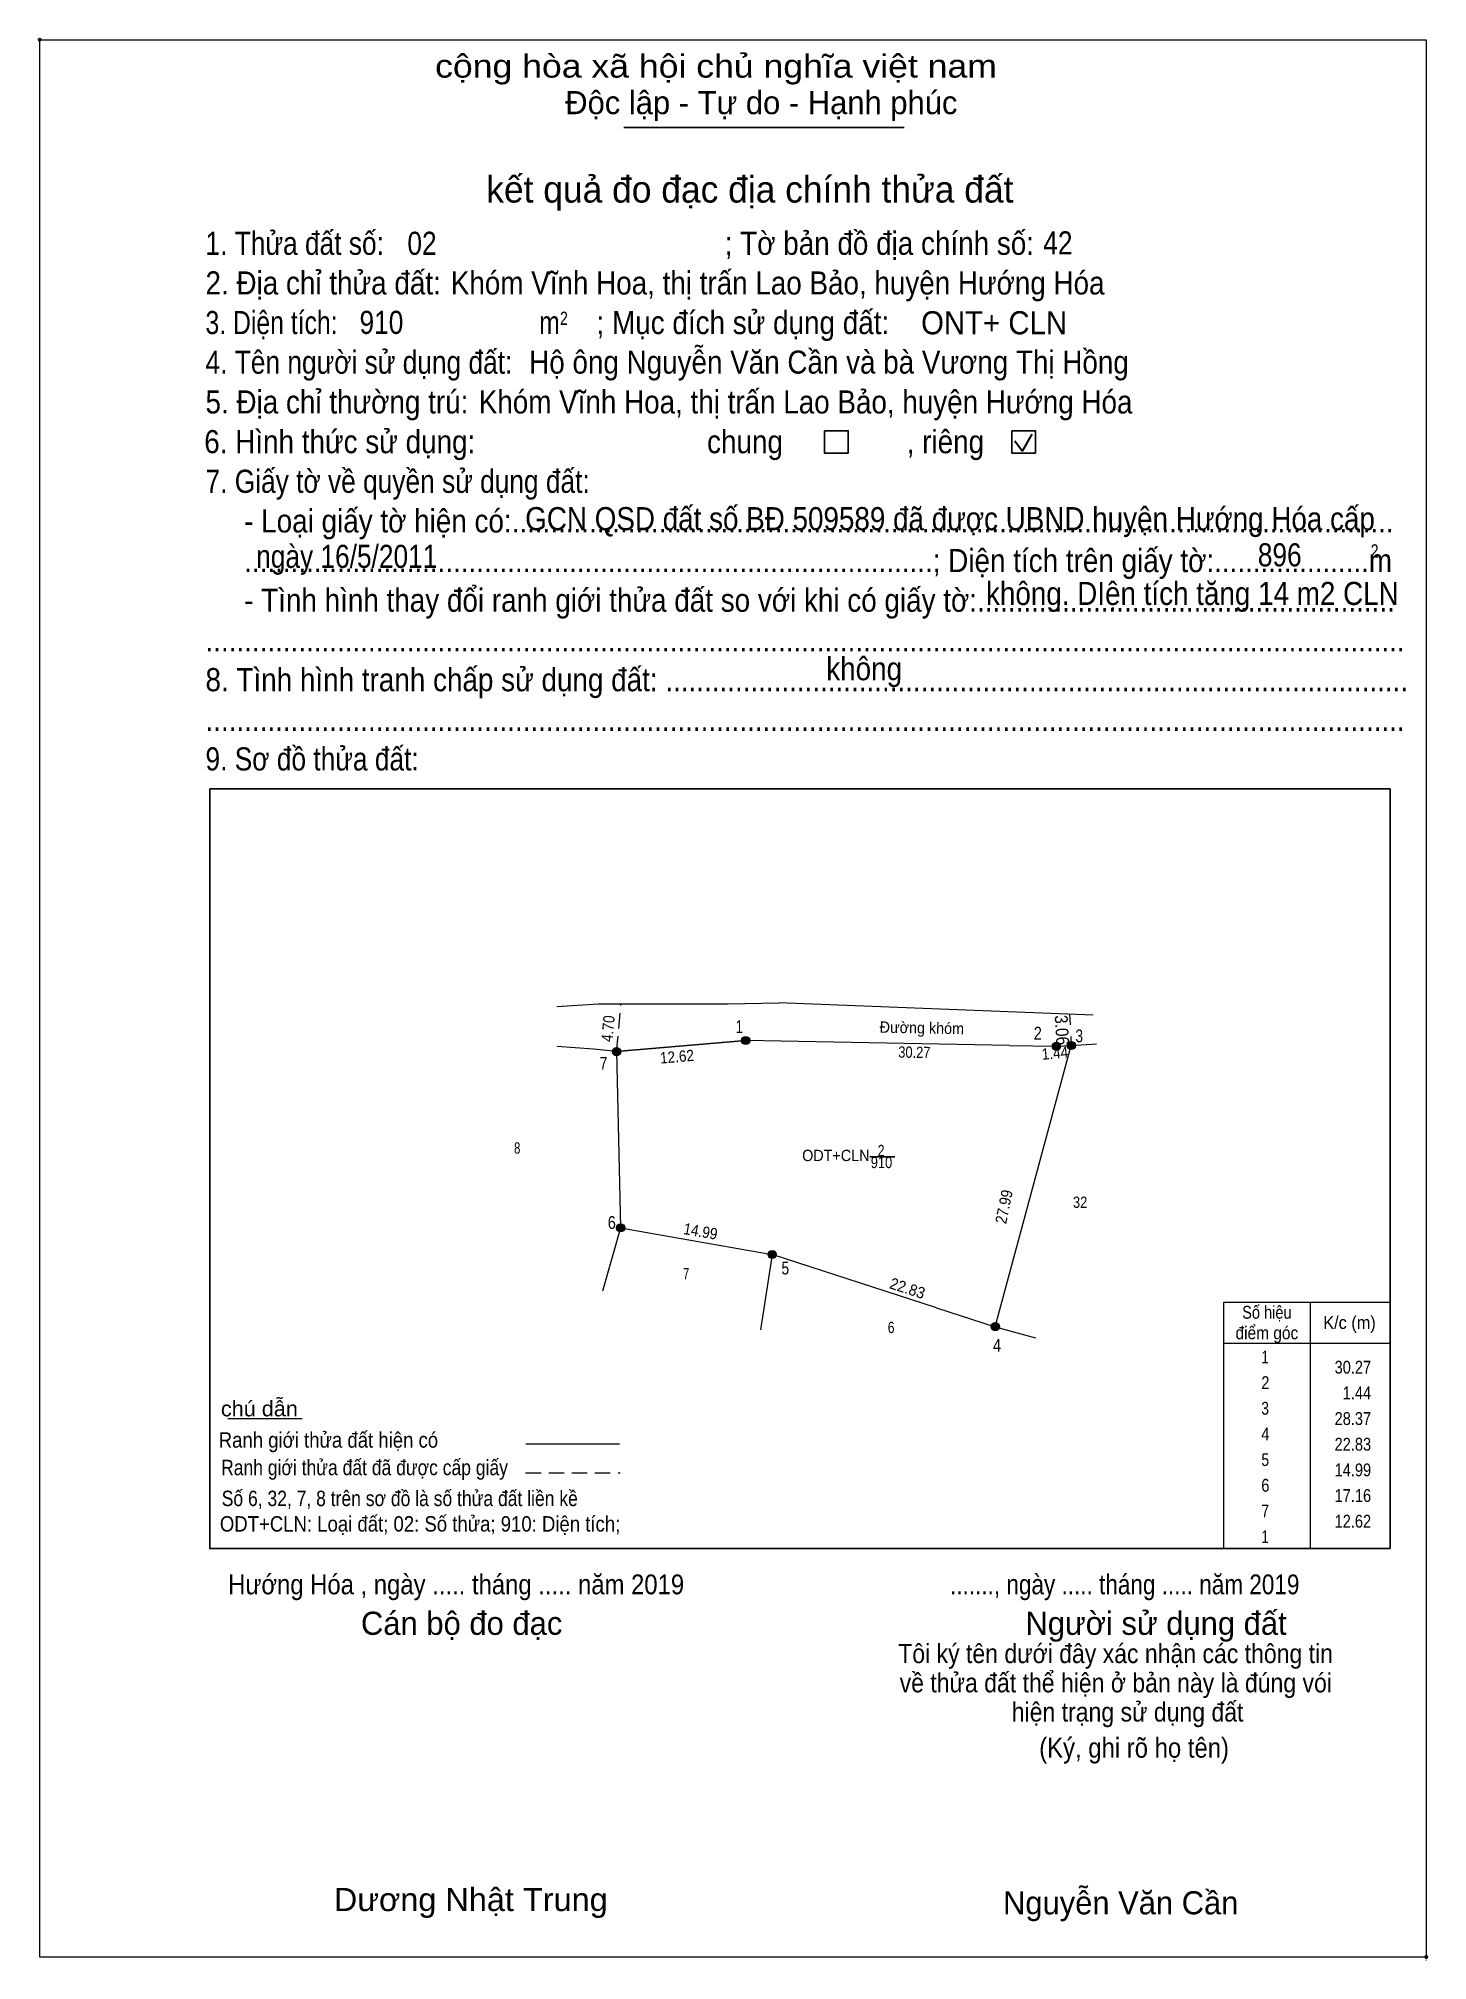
# Model space of a CAD drawing. Header units: metres. Extents: x 537460 to 538140, y 1836762 to 1837133.
# Drawn here: x 537459.9 to 537595.1, y 1836945.9 to 1837133.1 of the extents above; entities that cross this region are included whole.
import ezdxf
from ezdxf.enums import TextEntityAlignment as Align

# ---------------------------------------------------------------- set-up
doc = ezdxf.new("R2010")
doc.units = ezdxf.units.M
doc.header["$LTSCALE"] = 0.5
doc.header["$PDMODE"] = 32
doc.header["$PDSIZE"] = 0.25
doc.linetypes.add('MEDIUM_DASHED', pattern=[4.5, 3, -1.5])
for name, color, linetype, lineweight in [('1', 7, 'Continuous', 13), ('17', 7, 'Continuous', 13), ('18', 7, 'Continuous', 13), ('2', 7, 'Continuous', 25), ('44', 7, 'Continuous', 13), ('6', 7, 'Continuous', 13), ('63', 7, 'Continuous', 13)]:
    doc.layers.add(name, color=color, linetype=linetype, lineweight=lineweight)

msp = doc.modelspace()

# ---------------------------------------------------------------- texts
at = {"layer": '1', "width": 0.9}
msp.add_text('3.06', height=1.25, rotation=273.377, dxfattribs=at).set_placement((537558.9049, 1837036.4718), align=Align.CENTER)
at = {"layer": '2'}
for s, height, width, p in [('cộng hòa xã hội chủ nghĩa việt nam', 2.253, 1.15, (537498.49, 1837129.27)), ('1. Thửa đất số:', 2.253, 0.85, (537476.13, 1837112.01)), ('02', 2.25, 0.85, (537495.79, 1837112.01)), ('; Tờ bản đồ địa chính số:', 2.253, 0.9, (537526.69, 1837112.01)), ('42', 2.25, 0.85, (537557.71, 1837112.05)), ('2. Địa chỉ thửa đất:', 2.253, 0.9, (537476.13, 1837108.15)), ('Khóm Vĩnh Hoa, thị trấn Lao Bảo, huyện Hướng Hóa', 2.25, 0.9, (537500.02, 1837108.15)), ('3. Diện tích:', 2.253, 0.8, (537476.13, 1837104.29)), ('910', 2.25, 0.85, (537491.13, 1837104.31)), ('m', 2.253, 0.8, (537508.62, 1837104.29)), ('2', 1.288, 0.8, (537510.65, 1837105.19)), ('; Mục đích sử dụng đất:', 2.253, 0.9, (537514.21, 1837104.29)), ('ONT+ CLN', 2.25, 0.95, (537545.81, 1837104.27)), ('4. Tên người sử dụng đất:', 2.253, 0.85, (537476.13, 1837100.43)), ('Hộ ông Nguyễn Văn Cần và bà Vương Thị Hồng', 2.25, 0.9, (537507.65, 1837100.44)), ('5. Địa chỉ thường trú:', 2.253, 0.9, (537476.13, 1837096.56)), ('Khóm Vĩnh Hoa, thị trấn Lao Bảo, huyện Hướng Hóa', 2.25, 0.9, (537502.74, 1837096.56)), ('6. Hình thức sử dụng:', 2.253, 0.9, (537476.01, 1837092.69)), ('chung                , riêng', 2.253, 0.9, (537524.97, 1837092.69)), ('7. Giấy tờ về quyền sử dụng đất:', 2.253, 0.85, (537476.13, 1837088.83)), ('     - Loại giấy tờ hiện có:..................................................................................................................', 2.253, 0.9, (537476.13, 1837084.97)), ('GCN QSD đất số BĐ 509589 đã được UBND huyện Hướng Hóa cấp', 2.25, 0.9, (537507.26, 1837085.19)), ('     .........................................................................................; Diện tích trên giấy tờ:....................m', 2.253, 0.9, (537476.13, 1837081.11)), ('ngày 16/5/2011', 2.25, 0.85, (537481.07, 1837081.52)), ('896', 2.25, 0.85, (537578.6, 1837081.67)), ('2', 1.288, 0.8, (537589.59, 1837082.53)), ('     - Tình hình thay đổi ranh giới thửa đất so với khi có giấy tờ:......................................................', 2.253, 0.9, (537476.13, 1837077.25)), ('không. DIện tích tăng 14 m2 CLN', 2.25, 0.9, (537552.13, 1837077.91)), ('...........................................................................................................................................................', 2.253, 0.9, (537476.13, 1837073.38)), ('8. Tình hình tranh chấp sử dụng đất: ................................................................................................', 2.253, 0.9, (537476.13, 1837069.51)), ('không', 2.254, 0.9, (537536.57, 1837070.58)), ('...........................................................................................................................................................', 2.253, 0.9, (537476.13, 1837065.65)), ('9. Sơ đồ thửa đất:', 2.253, 0.85, (537476.13, 1837061.79)), ('Hướng Hóa , ngày ..... tháng ..... năm 2019', 1.93, 0.9, (537478.34, 1836981.56)), ('......., ngày ..... tháng ..... năm 2019', 1.93, 0.85, (537548.63, 1836981.56)), ('(Ký, ghi rõ họ tên)', 1.932, 0.9, (537557.31, 1836965.65)), ('Dương Nhật Trung', 2.25, 1.05, (537488.63, 1836950.71))]:
    msp.add_text(s, height=height, dxfattribs=dict(at, width=width)).set_placement(p)
for s, height, p in [('Độc lập - Tự do - Hạnh phúc', 2.253, (537511.16, 1837125.71)), ('Người sử dụng đất', 2.253, (537555.97, 1836977.61)), ('Cán bộ đo đạc', 2.254, (537491.27, 1836977.61)), ('Nguyễn Văn Cần', 2.25, (537553.79, 1836950.39))]:
    msp.add_text(s, height=height, dxfattribs=at).set_placement(p)
for s, height, p in [('kết quả đo đạc địa chính thửa đất', 2.576, (537529.135, 1837117.1)), ('.', 0.644, (537594.9886, 1836945.89))]:
    msp.add_text(s, height=height, dxfattribs=at).set_placement(p, align=Align.CENTER)
at = {"layer": '2', "width": 0.9}
for s, p in [('Tôi ký tên dưới đây xác nhận các thông tin', (537564.75, 1836974.86)), ('về thửa đất thể hiện ở bản này là đúng vói', (537564.77, 1836972.01)), ('hiện trạng sử dụng đất', (537565.92, 1836969.17))]:
    msp.add_text(s, height=1.862, dxfattribs=at).set_placement(p, align=Align.CENTER)
at = {"layer": '6'}
for s, rotation, width, p in [('4.70', 84.618, 0.9, (537515.8709, 1837036.6034)), ('Đường khóm', 358.943, 0.95, (537545.8749, 1837036.1804)), ('12.62', 4.911, 0.9, (537522.0879, 1837033.3807)), ('30.27', 358.943, 0.85, (537545.1449, 1837033.8008)), ('1.44', 4.912, 0.9, (537558.8879, 1837033.7198)), ('27.99', 78.481, 0.9, (537554.4194, 1837019.1952)), ('14.99', 350.01, 0.9, (537524.2396, 1837016.3677)), ('22.83', 342.061, 0.95, (537544.3156, 1837010.844))]:
    msp.add_text(s, height=1.1, rotation=rotation, dxfattribs=dict(at, width=width)).set_placement(p, align=Align.CENTER)
for s, width, p in [('8', 0.75, (537506.485, 1837024.48)), ('2', 0.8, (537541.915, 1837024.23)), ('910', 0.85, (537541.955, 1837023.07)), ('32', 0.85, (537561.295, 1837019.19)), ('7', 0.75, (537522.935, 1837012.23)), ('6', 0.8, (537542.895, 1837007))]:
    msp.add_text(s, height=1.1, dxfattribs=dict(at, width=width)).set_placement(p, align=Align.CENTER)
at = {"layer": '6', "width": 0.95}
msp.add_text('ODT+CLN', height=1.1, dxfattribs=at).set_placement((537540.79, 1837023.75), align=Align.RIGHT)
at = {"layer": '6'}
for s, width, p in [('chú dẫn', 1.05, (537477.63, 1836998.89)), ('Ranh giới thửa đất hiện có ', 0.9, (537477.42, 1836995.84)), ('Ranh giới thửa đất đã được cấp giấy', 0.85, (537477.65, 1836993.16)), ('Số 6, 32, 7, 8 trên sơ đồ là số thửa đất liền kề', 0.85, (537477.71, 1836990.15)), ('ODT+CLN: Loại đất; 02: Số thửa; 910: Diện tích;', 0.9, (537477.53, 1836987.67))]:
    msp.add_text(s, height=1.5, dxfattribs=dict(at, width=width)).set_placement(p)
at = {"layer": '63'}
for s, width, p in [(' 1', 0.75, (537528.45, 1837036.21)), (' 2', 0.85, (537557.57, 1837035.58)), (' 3', 0.8, (537561.58, 1837035.32)), (' 7', 0.8, (537515.26, 1837032.65)), (' 6', 0.85, (537516.09, 1837017.14)), (' 5', 0.8, (537532.96, 1837012.71)), (' 4', 0.85, (537553.6, 1837005.18)), ('30.27', 0.85, (537589.63, 1837003.05)), ('1.44', 0.85, (537589.63, 1837000.55)), ('28.37', 0.85, (537589.63, 1836998.05)), ('22.83', 0.85, (537589.63, 1836995.55)), ('14.99', 0.85, (537589.63, 1836993.05)), ('17.16', 0.85, (537589.63, 1836990.55)), ('12.62', 0.85, (537589.63, 1836988.05))]:
    msp.add_text(s, height=1.25, dxfattribs=dict(at, width=width)).set_placement(p, align=Align.RIGHT)
for s, width, p in [('Số hiệu', 0.85, (537579.48, 1837008.4)), ('K/c (m)', 0.95, (537587.525, 1837007.4)), ('điểm góc', 0.9, (537579.48, 1837006.4)), (' 1', 0.75, (537579.13, 1837004.05)), (' 2', 0.85, (537579.135, 1837001.55)), (' 3', 0.8, (537579.125, 1836999.05)), (' 4', 0.85, (537579.13, 1836996.55)), (' 5', 0.8, (537579.135, 1836994.05)), (' 6', 0.85, (537579.135, 1836991.55)), (' 7', 0.8, (537579.135, 1836989.05)), (' 1', 0.75, (537579.13, 1836986.55))]:
    msp.add_text(s, height=1.25, dxfattribs=dict(at, width=width)).set_placement(p, align=Align.CENTER)

# ---------------------------------------------------------------- hatches: boundary and pattern name
at = {"layer": '1'}
for points in [[(537516.56, 1837034.41, 1), (537515.76, 1837034.41, 1)], [(537529.13, 1837035.49, 1), (537528.33, 1837035.49, 1)], [(537559.39, 1837034.93, 1), (537558.59, 1837034.93, 1)], [(537560.83, 1837035.01, 1), (537560.03, 1837035.01, 1)], [(537516.95, 1837017.25, 1), (537516.15, 1837017.25, 1)], [(537531.71, 1837014.65, 1), (537530.91, 1837014.65, 1)], [(537553.43, 1837007.62, 1), (537552.63, 1837007.62, 1)]]:
    msp.add_hatch(color=256, dxfattribs=at).paths.add_polyline_path(points)

# ---------------------------------------------------------------- linework, layer by layer
for p, q in [((537560.25, 1837038.06), (537560.31, 1837037.01)), ((537560.38, 1837035.9), (537560.43, 1837035.01))]:
    msp.add_line(p, q, dxfattribs=at)
msp.add_lwpolyline([(537553.03, 1837007.62), (537560.43, 1837035.01), (537562.88, 1837035.16)], dxfattribs=at)
for centre in [(537516.16, 1837034.41), (537528.73, 1837035.49), (537558.99, 1837034.93), (537560.43, 1837035.01), (537516.55, 1837017.25), (537531.31, 1837014.65), (537553.03, 1837007.62)]:
    msp.add_circle(centre, 0.4, dxfattribs=at)
at = {"layer": '17'}
msp.add_line((537478.29, 1836998.68), (537485.53, 1836998.68), dxfattribs=at)
at = {"layer": '18'}
msp.add_line((537553.03, 1837007.62), (537556.94, 1837006.53), dxfattribs=at)
at = {"layer": '2'}
for p, q in [((537516.86, 1837124.4), (537544.16, 1837124.4)), ((537476.55, 1837060.01), (537591.48, 1837060.01)), ((537591.48, 1837060.01), (537591.48, 1836986.02))]:
    msp.add_line(p, q, dxfattribs=at)
at = {"layer": '2', "lineweight": 35}
for p, q in [((537555.7, 1837092.88), (537556.64, 1837094.55)), ((537554.94, 1837093.88), (537555.7, 1837092.88))]:
    msp.add_line(p, q, dxfattribs=at)
at = {"layer": '2', "lineweight": 13}
msp.add_lwpolyline([(537459.99, 1837132.96), (537595, 1837132.96), (537595, 1836946.23), (537459.99, 1836946.23)], close=True, dxfattribs=at)
at = {"layer": '2'}
for points in [[(537536.39, 1837094.88), (537538.71, 1837094.88), (537538.71, 1837092.71), (537536.39, 1837092.71)], [(537554.63, 1837094.88), (537556.95, 1837094.88), (537556.95, 1837092.71), (537554.63, 1837092.71)]]:
    msp.add_lwpolyline(points, close=True, dxfattribs=at)
msp.add_lwpolyline([(537591.48, 1836986.02), (537476.55, 1836986.02), (537476.55, 1837060.01)], dxfattribs=at)
for p in [(537459.99, 1837132.96), (537595, 1836946.23)]:
    msp.add_point(p, dxfattribs=at)
at = {"layer": '44'}
for p, q in [((537554.43, 1837035.01), (537558.99, 1837034.93)), ((537558.99, 1837034.93), (537560.43, 1837035.01)), ((537547.32, 1837009.47), (537553.03, 1837007.62))]:
    msp.add_line(p, q, dxfattribs=at)
at = {"layer": '6', "linetype": 'MEDIUM_DASHED'}
for p, q in [((537516.16, 1837034.41), (537516.6, 1837039.08)), ((537507.3, 1836993.4), (537516.5, 1836993.4))]:
    msp.add_line(p, q, dxfattribs=at)
at = {"layer": '6'}
for p, q in [((537562.58, 1837037.97), (537531.95, 1837039.16)), ((537516.16, 1837034.41), (537528.73, 1837035.49)), ((537516.16, 1837034.41), (537528.73, 1837035.49)), ((537516.16, 1837034.41), (537528.73, 1837035.49)), ((537528.73, 1837035.49), (537516.16, 1837034.41)), ((537554.43, 1837035.01), (537528.73, 1837035.49)), ((537516.55, 1837017.25), (537514.78, 1837011.09)), ((537547.32, 1837009.47), (537531.31, 1837014.65)), ((537507.31, 1836996.22), (537516.45, 1836996.22))]:
    msp.add_line(p, q, dxfattribs=at)
at = {"layer": '6', "lineweight": 25}
msp.add_line((537540.83, 1837024.15), (537543.26, 1837024.15), dxfattribs=at)
at = {"layer": '6'}
for points in [[(537510.33, 1837038.82), (537514.4, 1837039.08), (537526.99, 1837039.07), (537531.95, 1837039.16)], [(537516.16, 1837034.41), (537513.92, 1837034.66), (537510.35, 1837034.91)], [(537516.16, 1837034.41), (537528.73, 1837035.49), (537516.16, 1837034.41)], [(537516.16, 1837034.41), (537516.55, 1837017.25), (537531.31, 1837014.65), (537530.18, 1837007.32)]]:
    msp.add_lwpolyline(points, dxfattribs=at)
at = {"layer": '63'}
for p, q in [((537583.68, 1837010.02), (537583.68, 1836986.02)), ((537583.68, 1837010.02), (537583.68, 1836986.02)), ((537575.28, 1837006.02), (537591.48, 1837006.02))]:
    msp.add_line(p, q, dxfattribs=at)
msp.add_lwpolyline([(537575.28, 1837010.02), (537591.48, 1837010.02), (537591.48, 1836986.02), (537575.28, 1836986.02)], close=True, dxfattribs=at)

msp.set_redraw_order([(e.dxf.handle, doc.entitydb.next_handle()) for e in msp.query("TEXT MTEXT ATTDEF DIMENSION ARC_DIMENSION")])  # texts and dimensions are drawn at this point

doc.saveas('drawing.dxf')
